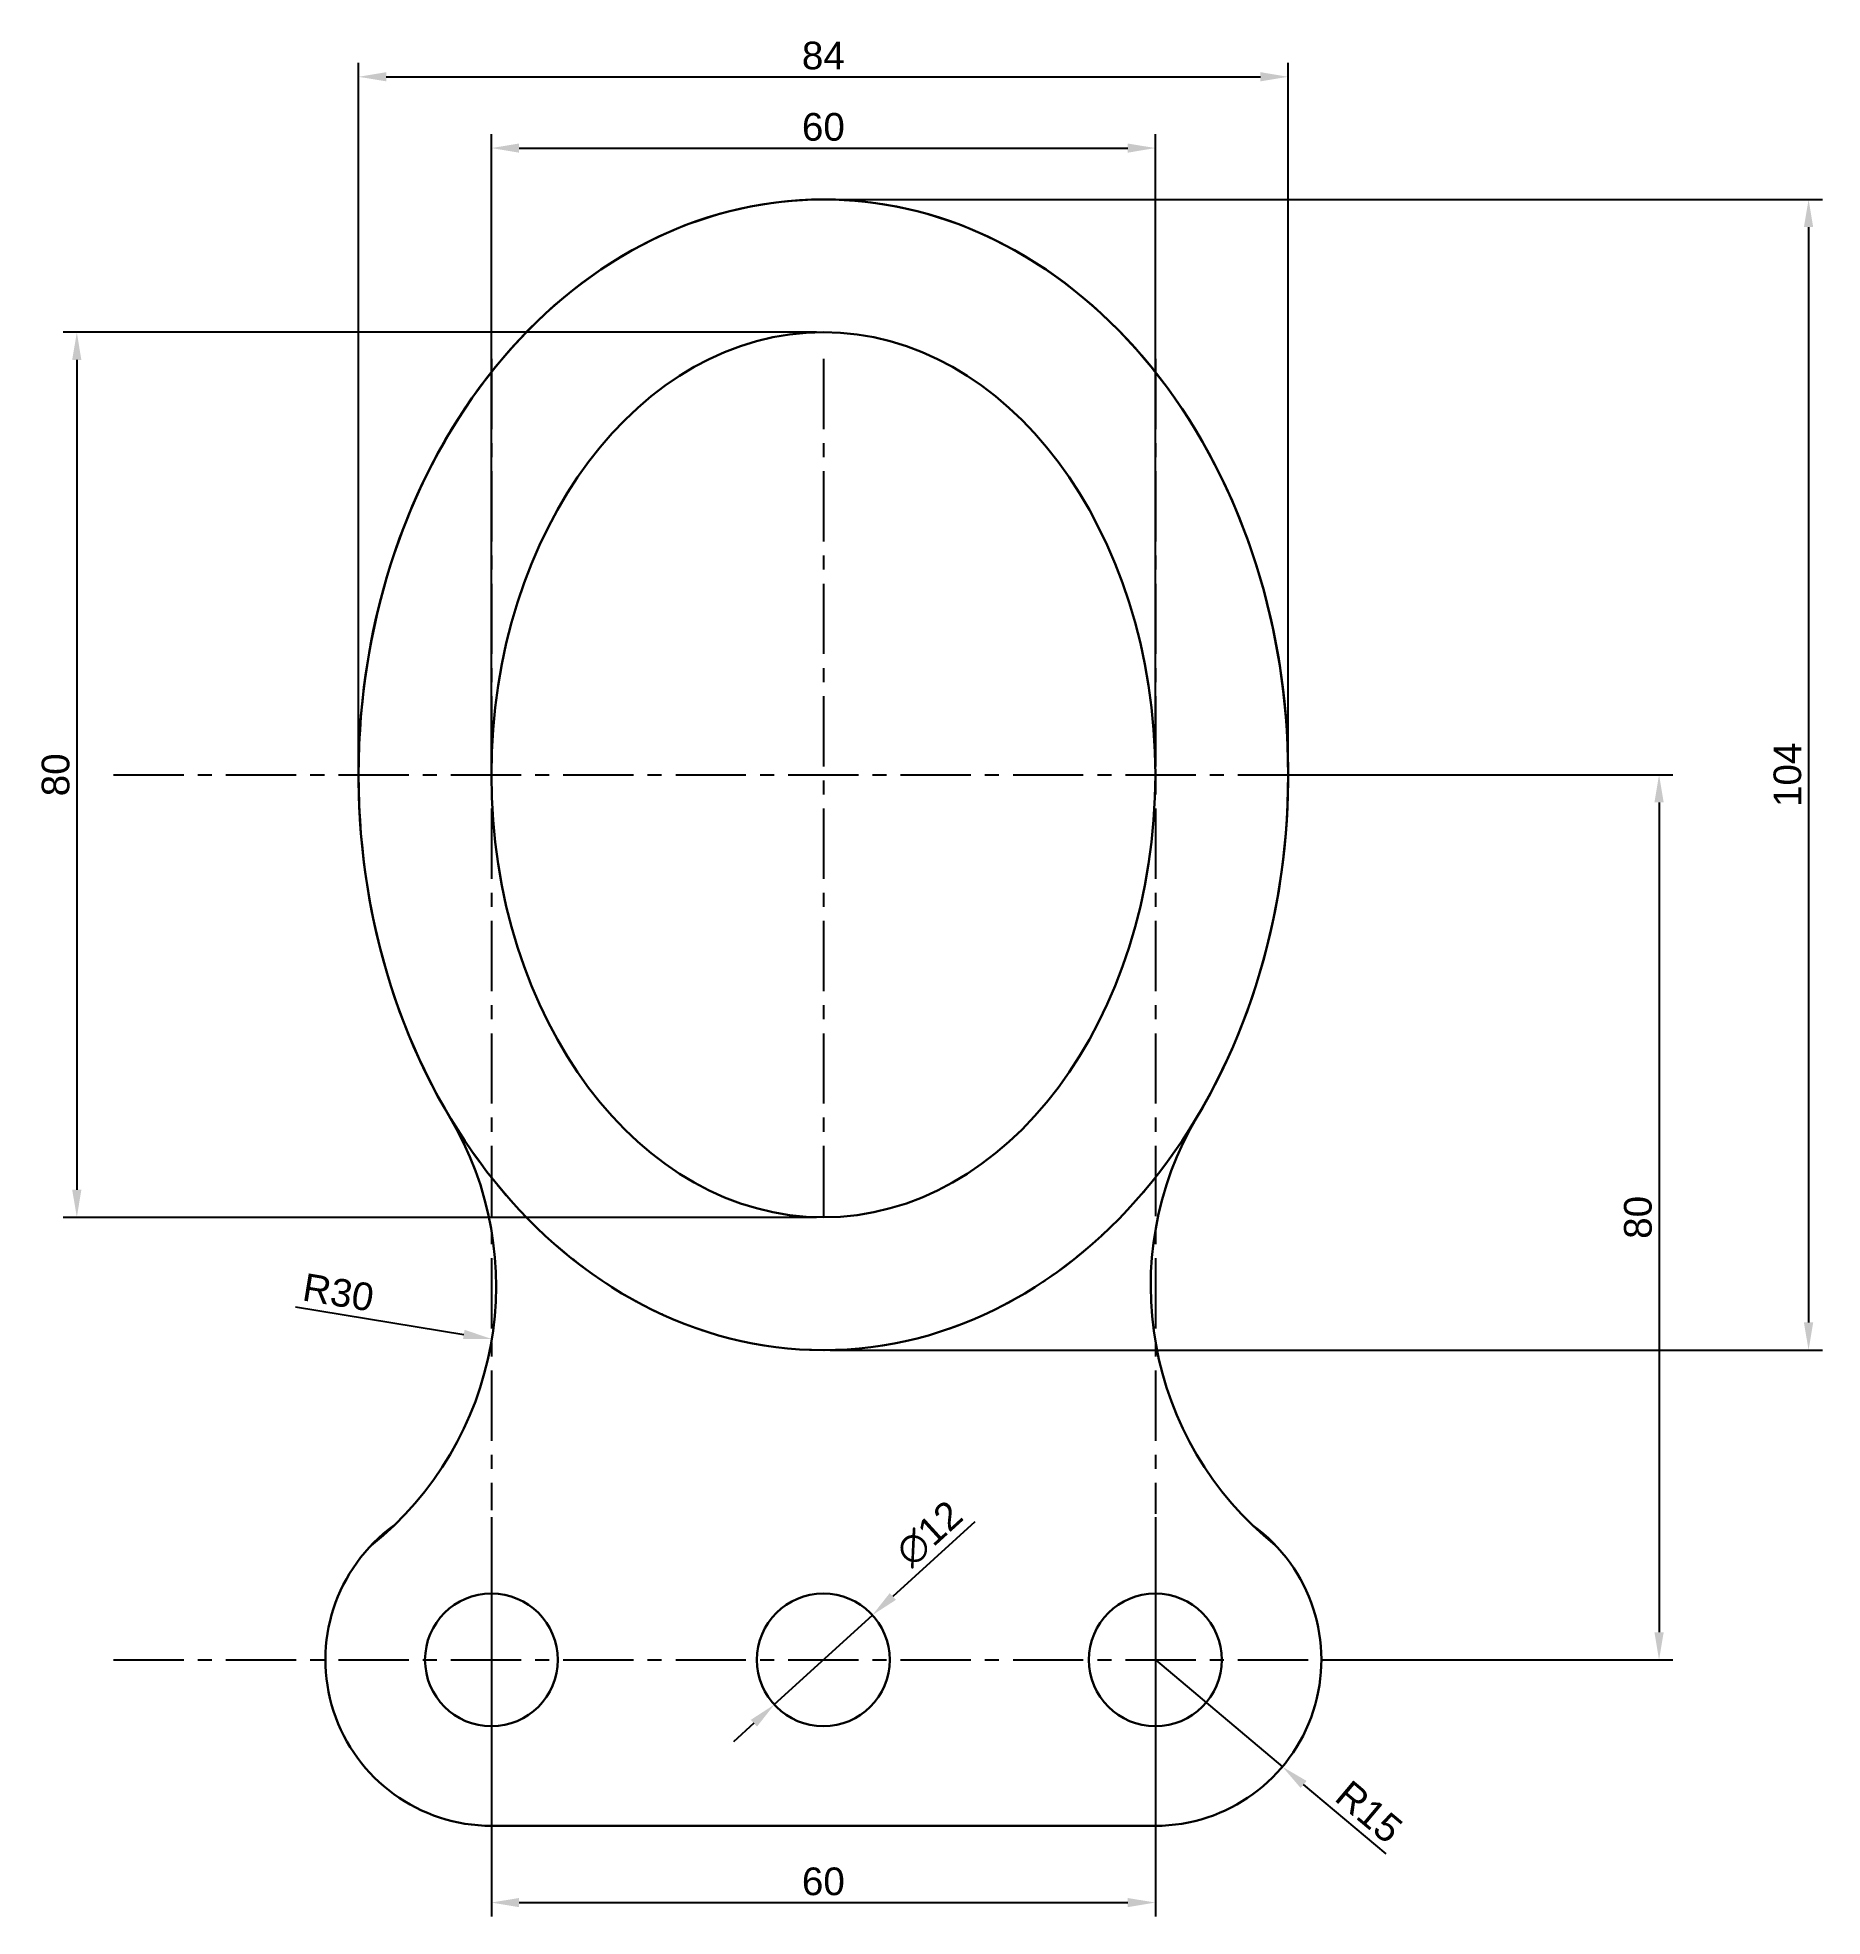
# Model space of a CAD drawing. Header units: millimetres. Extents: x 7 to 1809, y 7 to 1650.
# Drawn here: x 1647.7 to 1809, y 6.5 to 176.3 of the extents above; entities that cross this region are included whole.
import ezdxf

# ---------------------------------------------------------------- set-up
doc = ezdxf.new("R2010")
doc.units = ezdxf.units.MM
doc.header["$LTSCALE"] = 0.2
doc.linetypes.add('CENTER', pattern=[50.8, 31.75, -6.35, 6.35, -6.35])
doc.linetypes.add('HIDDEN', pattern=[9.525, 6.35, -3.175])
for name, color, linetype in [('不可见的轮廓线', 4, 'HIDDEN'), ('中心线', 1, 'CENTER'), ('尺寸线', 5, 'Continuous')]:
    doc.layers.add(name, color=color, linetype=linetype)
doc.layers.add('可见的轮廓线', color=3, linetype='Continuous', lineweight=30)
doc.styles.get("Standard").update_dxf_attribs({"font": 'arial.ttf'})
doc.dimstyles.new('ISO-25', dxfattribs={"dimtxt": 2.5, "dimasz": 2.5, "dimexe": 1.25, "dimexo": 0.625, "dimtad": 1, "dimtxsty": 'Standard', "dimcen": 2.5, "dimadec": 0, "dimazin": 0, "dimtfac": 1, "dimtmove": 0, "dimatfit": 3, "dimfxl": 1, "dimarcsym": 0})

msp = doc.modelspace()

# ---------------------------------------------------------------- blocks, each defined once
blk = doc.blocks.new('*D365')
at = {"layer": 'Defpoints', "color": 0, "transparency": 16777216}
for p in [(1718.7, 161.69), (1718.7, 57.69), (1807.73, 57.69)]:
    blk.add_point(p, dxfattribs=at)
at = {"layer": '尺寸线', "color": 0, "lineweight": -2, "transparency": 16777216}
for p, q in [((1719.33, 161.69), (1808.98, 161.69)), ((1807.73, 159.19), (1807.73, 60.19)), ((1719.33, 57.69), (1808.98, 57.69))]:
    blk.add_line(p, q, dxfattribs=at)
at = {"layer": '尺寸线', "color": 0, "transparency": 16777216}
for points in [[(1807.31, 159.19), (1808.15, 159.19), (1807.73, 161.69)], [(1807.31, 60.19), (1808.15, 60.19), (1807.73, 57.69)]]:
    blk.add_solid(points, dxfattribs=at)
at = {"layer": '尺寸线', "color": 0, "transparency": 16777216, "insert": (1805.83, 109.69), "char_height": 2.5, "attachment_point": 5, "rotation": 90}
blk.add_mtext('104', dxfattribs=at)
blk = doc.blocks.new('*D366')
at = {"layer": 'Defpoints', "color": 0, "transparency": 16777216}
for p in [(1760.7, 109.69), (1763.7, 29.69), (1794.22, 29.69)]:
    blk.add_point(p, dxfattribs=at)
at = {"layer": '尺寸线', "color": 0, "lineweight": -2, "transparency": 16777216}
for p, q in [((1761.33, 109.69), (1795.47, 109.69)), ((1794.22, 107.19), (1794.22, 32.19)), ((1764.33, 29.69), (1795.47, 29.69))]:
    blk.add_line(p, q, dxfattribs=at)
at = {"layer": '尺寸线', "color": 0, "transparency": 16777216}
for points in [[(1793.8, 107.19), (1794.64, 107.19), (1794.22, 109.69)], [(1793.8, 32.19), (1794.64, 32.19), (1794.22, 29.69)]]:
    blk.add_solid(points, dxfattribs=at)
at = {"layer": '尺寸线', "color": 0, "transparency": 16777216, "insert": (1792.32, 69.69), "char_height": 2.5, "attachment_point": 5, "rotation": 90}
blk.add_mtext('80', dxfattribs=at)
blk = doc.blocks.new('*D367')
at = {"layer": 'Defpoints', "color": 0, "transparency": 16777216}
for p in [(1688.7, 43.21), (1748.7, 43.21), (1748.7, 7.76)]:
    blk.add_point(p, dxfattribs=at)
at = {"layer": '尺寸线', "color": 0, "lineweight": -2, "transparency": 16777216}
for p, q in [((1688.7, 42.59), (1688.7, 6.51)), ((1748.7, 42.59), (1748.7, 6.51)), ((1691.2, 7.76), (1746.2, 7.76))]:
    blk.add_line(p, q, dxfattribs=at)
at = {"layer": '尺寸线', "color": 0, "transparency": 16777216}
for points in [[(1691.2, 8.17), (1691.2, 7.34), (1688.7, 7.76)], [(1746.2, 8.17), (1746.2, 7.34), (1748.7, 7.76)]]:
    blk.add_solid(points, dxfattribs=at)
at = {"layer": '尺寸线', "color": 0, "transparency": 16777216, "insert": (1718.7, 9.66), "char_height": 2.5, "attachment_point": 5}
blk.add_mtext('60', dxfattribs=at)
blk = doc.blocks.new('*D368')
at = {"layer": 'Defpoints', "color": 0, "transparency": 16777216}
for p in [(1718.7, 149.69), (1651.24, 69.69), (1718.7, 69.69)]:
    blk.add_point(p, dxfattribs=at)
at = {"layer": '尺寸线', "color": 0, "lineweight": -2, "transparency": 16777216}
for p, q in [((1718.08, 149.69), (1649.99, 149.69)), ((1651.24, 147.19), (1651.24, 72.19)), ((1718.08, 69.69), (1649.99, 69.69))]:
    blk.add_line(p, q, dxfattribs=at)
at = {"layer": '尺寸线', "color": 0, "transparency": 16777216}
for points in [[(1650.82, 147.19), (1651.65, 147.19), (1651.24, 149.69)], [(1650.82, 72.19), (1651.65, 72.19), (1651.24, 69.69)]]:
    blk.add_solid(points, dxfattribs=at)
at = {"layer": '尺寸线', "color": 0, "transparency": 16777216, "insert": (1649.33, 109.69), "char_height": 2.5, "attachment_point": 5, "rotation": 90}
blk.add_mtext('80', dxfattribs=at)
blk = doc.blocks.new('*D369')
at = {"layer": 'Defpoints', "color": 0, "transparency": 16777216}
for p in [(1723.13, 33.74), (1714.27, 25.65)]:
    blk.add_point(p, dxfattribs=at)
at = {"layer": '尺寸线', "color": 0, "lineweight": -2, "transparency": 16777216}
for p, q in [((1732.39, 42.18), (1724.98, 35.42)), ((1714.27, 25.65), (1723.13, 33.74)), ((1712.42, 23.96), (1710.58, 22.28))]:
    blk.add_line(p, q, dxfattribs=at)
at = {"layer": '尺寸线', "color": 0, "transparency": 16777216}
for points in [[(1724.7, 35.73), (1725.26, 35.12), (1723.13, 33.74)], [(1712.14, 24.27), (1712.7, 23.66), (1714.27, 25.65)]]:
    blk.add_solid(points, dxfattribs=at)
at = {"layer": '尺寸线', "color": 0, "transparency": 16777216, "insert": (1728.28, 41.1), "char_height": 2.5, "attachment_point": 5, "rotation": 42.3858}
blk.add_mtext('∅12', dxfattribs=at)
blk = doc.blocks.new('*D363')
at = {"layer": 'Defpoints', "color": 0, "transparency": 16777216}
for p in [(1748.7, 29.69), (1760.18, 20.04)]:
    blk.add_point(p, dxfattribs=at)
at = {"layer": '尺寸线', "color": 0, "lineweight": -2, "transparency": 16777216}
for p, q in [((1748.7, 29.69), (1760.18, 20.04)), ((1769.55, 12.16), (1762.1, 18.43))]:
    blk.add_line(p, q, dxfattribs=at)
at = {"layer": '尺寸线', "color": 0, "transparency": 16777216}
blk.add_solid([(1762.37, 18.75), (1761.83, 18.11), (1760.18, 20.04)], dxfattribs=at)
at = {"layer": '尺寸线', "color": 0, "transparency": 16777216, "insert": (1768.01, 15.95), "char_height": 2.5, "attachment_point": 5, "rotation": 319.9436}
blk.add_mtext('R15', dxfattribs=at)
blk = doc.blocks.new('*D364')
at = {"layer": 'Defpoints', "color": 0, "transparency": 16777216}
for p in [(1659.07, 63.56), (1688.68, 58.71)]:
    blk.add_point(p, dxfattribs=at)
at = {"layer": '尺寸线', "color": 0, "lineweight": -2, "transparency": 16777216}
blk.add_line((1671, 61.61), (1686.21, 59.11), dxfattribs=at)
at = {"layer": '尺寸线', "color": 0, "transparency": 16777216}
blk.add_solid([(1686.28, 59.53), (1686.14, 58.7), (1688.68, 58.71)], dxfattribs=at)
at = {"layer": '尺寸线', "color": 0, "transparency": 16777216, "insert": (1674.87, 62.9), "char_height": 2.5, "attachment_point": 5, "rotation": 350.6881}
blk.add_mtext('R30', dxfattribs=at)
blk = doc.blocks.new('*D370')
at = {"layer": 'Defpoints', "color": 0, "transparency": 16777216}
for p in [(1760.7, 172.78), (1676.7, 109.69), (1760.7, 109.69)]:
    blk.add_point(p, dxfattribs=at)
at = {"layer": '尺寸线', "color": 0, "lineweight": -2, "transparency": 16777216}
for p, q in [((1676.7, 110.32), (1676.7, 174.03)), ((1760.7, 110.32), (1760.7, 174.03)), ((1679.2, 172.78), (1758.2, 172.78))]:
    blk.add_line(p, q, dxfattribs=at)
at = {"layer": '尺寸线', "color": 0, "transparency": 16777216}
for points in [[(1679.2, 173.2), (1679.2, 172.37), (1676.7, 172.78)], [(1758.2, 173.2), (1758.2, 172.37), (1760.7, 172.78)]]:
    blk.add_solid(points, dxfattribs=at)
at = {"layer": '尺寸线', "color": 0, "transparency": 16777216, "insert": (1718.7, 174.69), "char_height": 2.5, "attachment_point": 5}
blk.add_mtext('84', dxfattribs=at)
blk = doc.blocks.new('*D371')
at = {"layer": 'Defpoints', "color": 0, "transparency": 16777216}
for p in [(1748.7, 166.34), (1688.7, 109.69), (1748.7, 109.69)]:
    blk.add_point(p, dxfattribs=at)
at = {"layer": '尺寸线', "color": 0, "lineweight": -2, "transparency": 16777216}
for p, q in [((1688.7, 110.32), (1688.7, 167.59)), ((1748.7, 110.32), (1748.7, 167.59)), ((1691.2, 166.34), (1746.2, 166.34))]:
    blk.add_line(p, q, dxfattribs=at)
at = {"layer": '尺寸线', "color": 0, "transparency": 16777216}
for points in [[(1691.2, 166.75), (1691.2, 165.92), (1688.7, 166.34)], [(1746.2, 166.75), (1746.2, 165.92), (1748.7, 166.34)]]:
    blk.add_solid(points, dxfattribs=at)
at = {"layer": '尺寸线', "color": 0, "transparency": 16777216, "insert": (1718.7, 168.24), "char_height": 2.5, "attachment_point": 5}
blk.add_mtext('60', dxfattribs=at)

# ---------------------------------------------------------------- dimensions: what is measured, and where the dimension line sits
at = {"layer": '尺寸线'}
for base, p1, p2, picture, middle in [((1760.702, 172.784), (1676.702, 109.694), (1760.702, 109.694), '*D370', (1718.702, 174.685)), ((1748.702, 166.337), (1688.702, 109.694), (1748.702, 109.694), '*D371', (1718.702, 168.238)), ((1748.702, 7.755), (1688.702, 43.214), (1748.702, 43.214), '*D367', (1718.702, 9.657))]:
    dim = msp.add_linear_dim(base=base, p1=p1, p2=p2, dimstyle='ISO-25', dxfattribs=at)
    dim.commit()
    dim.dimension.update_dxf_attribs({"geometry": picture, "text_midpoint": middle})
for base, p1, p2, picture, middle in [((1807.732, 57.694), (1718.702, 161.694), (1718.702, 57.694), '*D365', (1805.83, 109.694)), ((1651.235, 69.694), (1718.702, 149.694), (1718.702, 69.694), '*D368', (1649.334, 109.694)), ((1794.22, 29.694), (1760.702, 109.694), (1763.702, 29.694), '*D366', (1792.318, 69.694))]:
    dim = msp.add_linear_dim(base=base, p1=p1, p2=p2, angle=90, dimstyle='ISO-25', dxfattribs=at)
    dim.commit()
    dim.dimension.update_dxf_attribs({"geometry": picture, "text_midpoint": middle})
dim = msp.add_radius_dim(center=(1659.075, 63.565), mpoint=(1688.679, 58.71), dimstyle='ISO-25', dxfattribs=at)
dim.commit()
dim.dimension.update_dxf_attribs({"geometry": '*D364', "text_midpoint": (1674.565, 61.025), "dimtype": 164})
dim = msp.add_diameter_dim_2p(p1=(1714.271, 25.649), p2=(1723.134, 33.739), dimstyle='ISO-25', dxfattribs=at)
dim.commit()
dim.dimension.update_dxf_attribs({"geometry": '*D369', "text_midpoint": (1728.277, 41.102)})
dim = msp.add_radius_dim(center=(1748.702, 29.694), mpoint=(1760.183, 20.041), dimstyle='ISO-25', dxfattribs=at)
dim.commit()
dim.dimension.update_dxf_attribs({"geometry": '*D363', "text_midpoint": (1768.006, 15.948)})

# ---------------------------------------------------------------- linework, layer by layer
at = {"layer": '不可见的轮廓线'}
msp.add_ellipse((1718.702, 109.694), major_axis=(0, -52), ratio=0.8076923, start_param=5.3465093, end_param=7.2198614, dxfattribs=at)
at = {"layer": '中心线'}
for p, q in [((1688.702, 147.283), (1688.702, 43.214)), ((1718.702, 147.283), (1718.702, 69.694)), ((1748.702, 147.283), (1748.702, 42.907)), ((1654.559, 109.694), (1781.329, 109.694)), ((1654.559, 29.694), (1781.329, 29.694))]:
    msp.add_line(p, q, dxfattribs=at)
at = {"layer": '可见的轮廓线'}
msp.add_line((1688.702, 14.694), (1748.702, 14.694), dxfattribs=at)
for centre in [(1688.702, 29.694), (1718.702, 29.694), (1748.702, 29.694)]:
    msp.add_circle(centre, 6, dxfattribs=at)
at = {"layer": '可见的轮廓线', "ltscale": 0.5}
for centre, start, end in [((1659.123, 63.484), 308.59842, 30.89101), ((1778.282, 63.484), 149.10899, 231.40158)]:
    msp.add_arc(centre, 30, start, end, dxfattribs=at)
at = {"layer": '可见的轮廓线'}
for centre, start, end in [((1688.702, 29.694), 125.99253, 270), ((1748.702, 29.694), 270, 54.00747)]:
    msp.add_arc(centre, 15, start, end, dxfattribs=at)
msp.add_ellipse((1718.702, 109.694), major_axis=(0, -52), ratio=0.8076923, start_param=0.9366761, end_param=5.3465093, dxfattribs=at)
for major_axis, ratio in [((0, -52), 0.8076923), ((0, -40), 0.75)]:
    msp.add_ellipse((1718.702, 109.694), major_axis=major_axis, ratio=ratio, dxfattribs=at)

msp.set_redraw_order([(e.dxf.handle, doc.entitydb.next_handle()) for e in msp.query("TEXT MTEXT ATTDEF DIMENSION ARC_DIMENSION")])  # texts and dimensions are drawn at this point

doc.saveas('drawing.dxf')
